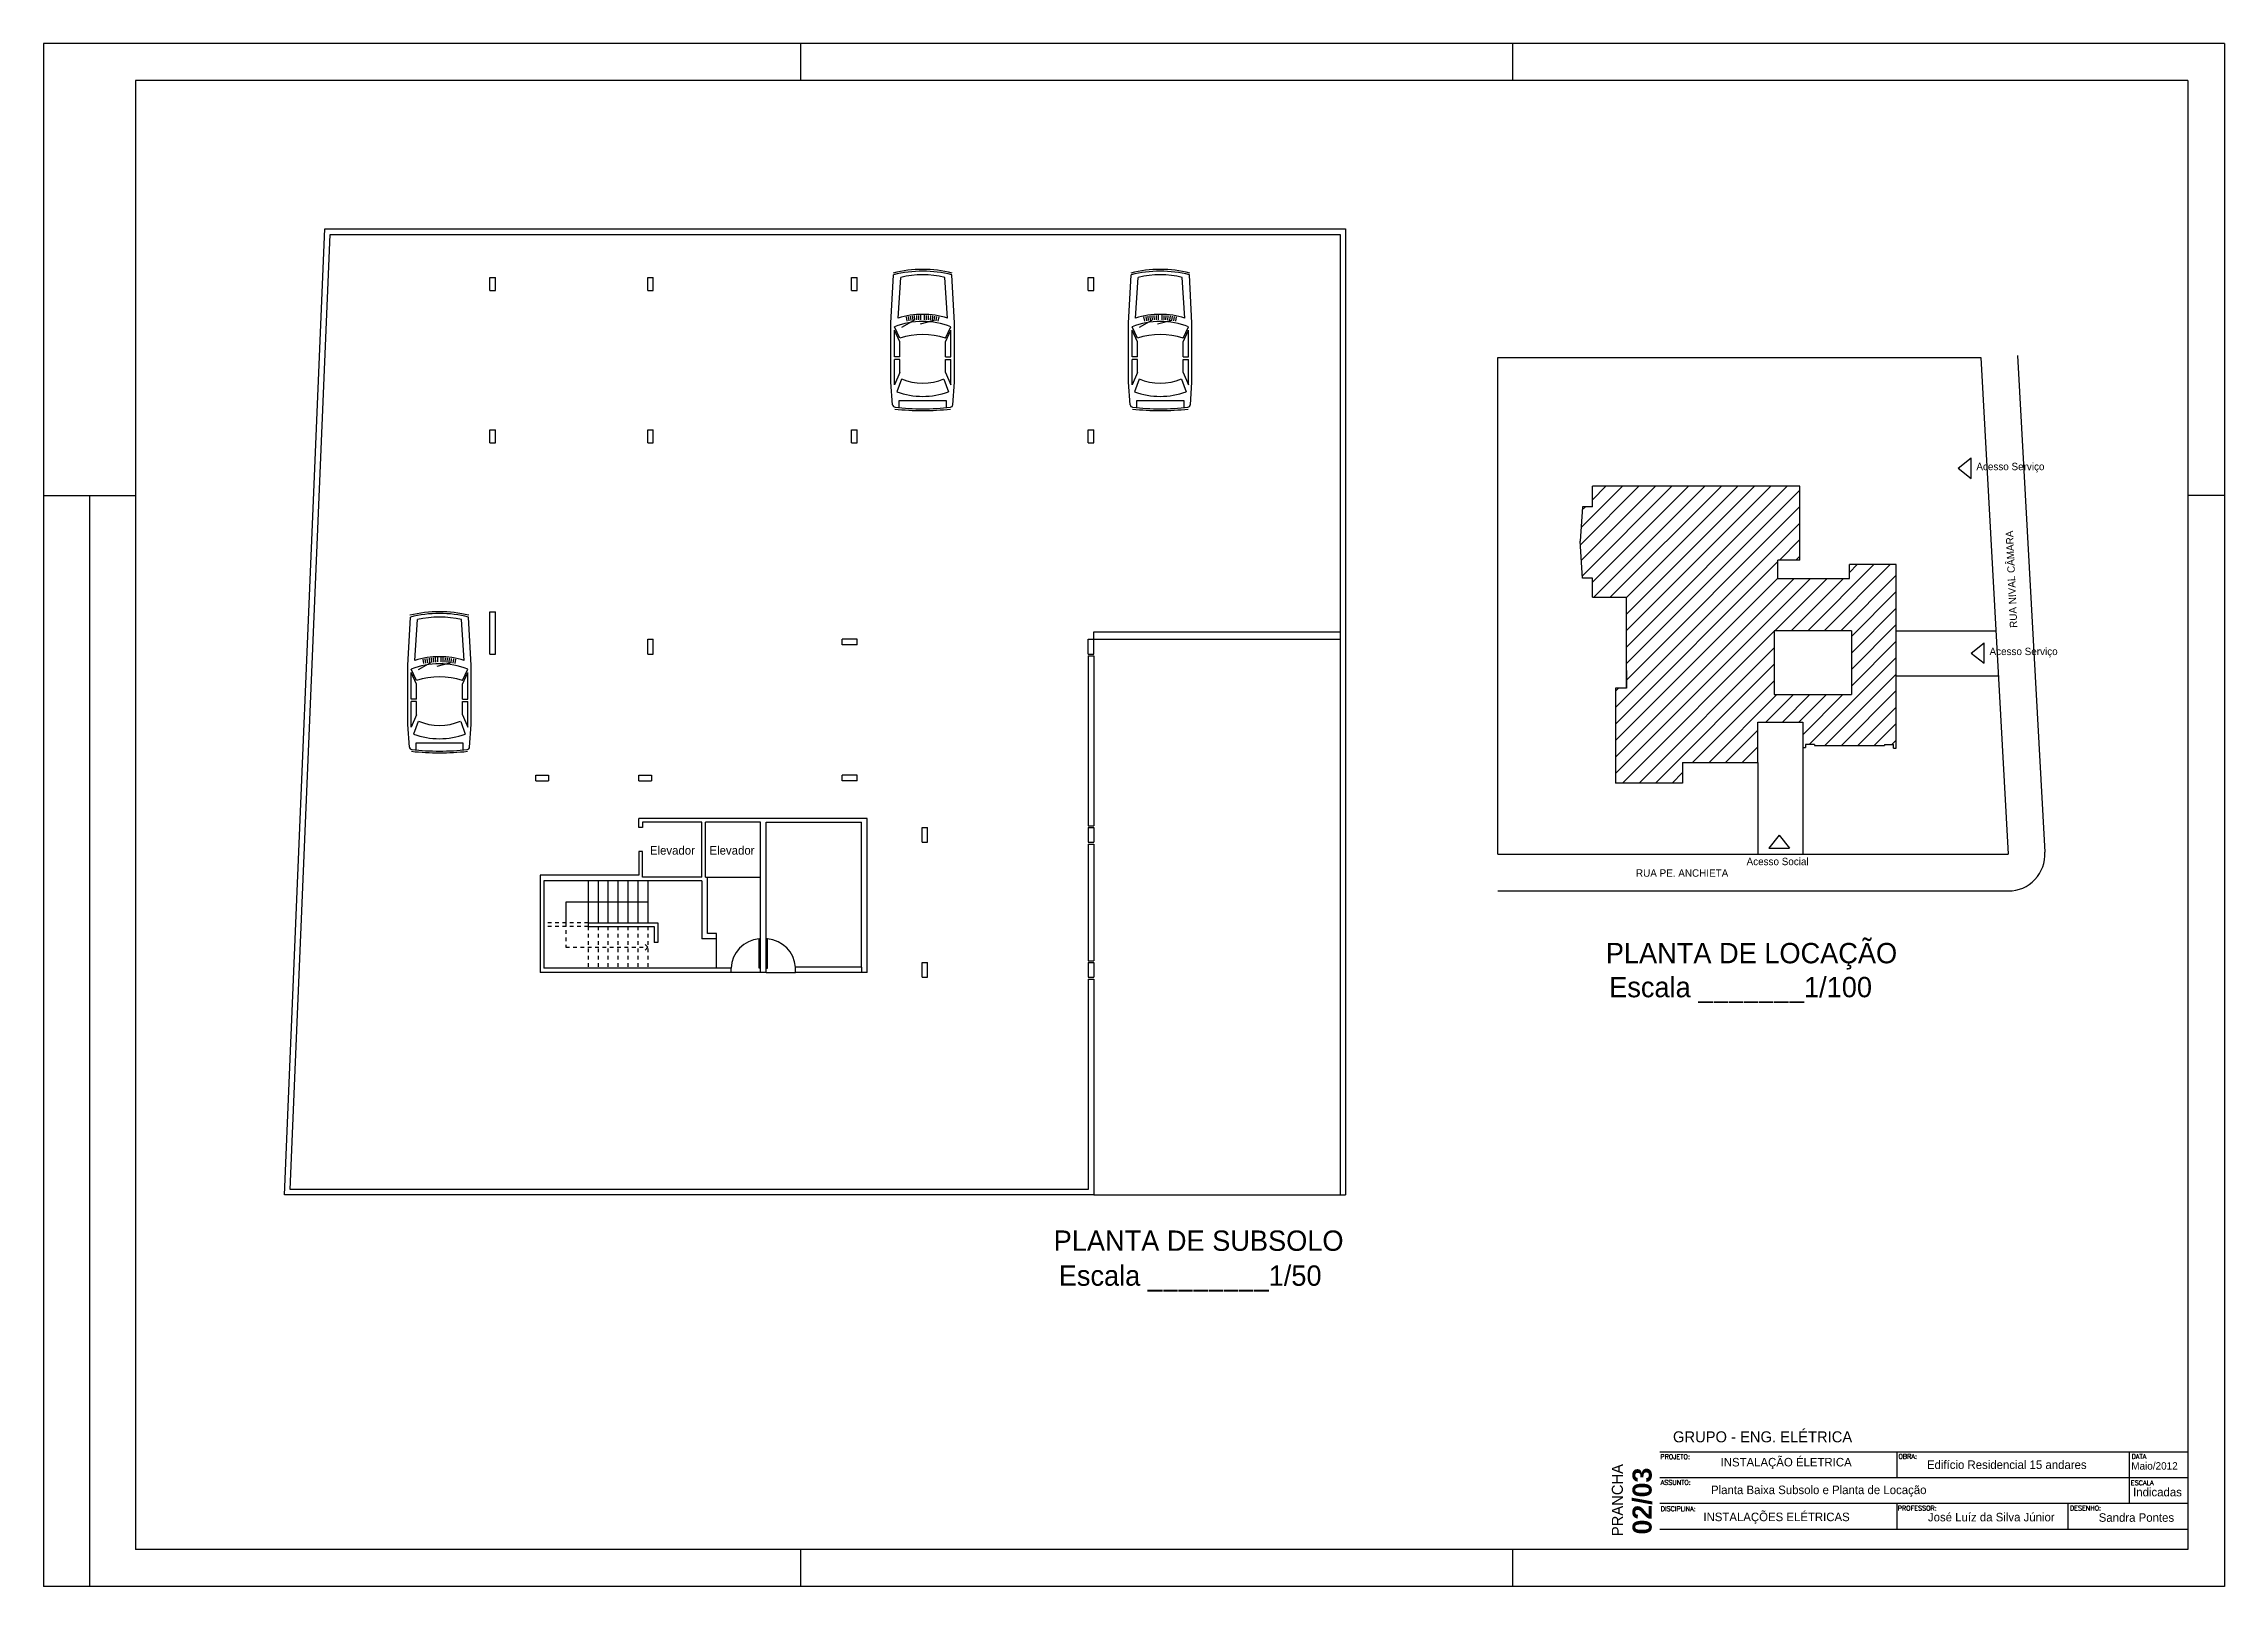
# Model space of a CAD drawing. Header units: millimetres. Extents: x 261 to 1016, y 850 to 1468.
# Drawn here: x 329.8 to 389.2, y 864.1 to 906.1 of the extents above; entities that cross this region are included whole.
import ezdxf

# ---------------------------------------------------------------- set-up
doc = ezdxf.new("R2010")
doc.units = ezdxf.units.MM
doc.linetypes.add('HIDDEN', pattern=[0.375, 0.25, -0.125])
for name, color, linetype in [('Alvenaria', 7, 'Continuous'), ('Esquadrias', 5, 'Continuous'), ('Paredebaix', 4, 'Continuous'), ('Piso', 1, 'Continuous'), ('Projeção', 8, 'HIDDEN'), ('Texto', 2, 'Continuous'), ('VISTAS', 2, 'Continuous')]:
    doc.layers.add(name, color=color, linetype=linetype)
doc.styles.add('BOLD', font='swissbo.ttf', dxfattribs={"height": 0.3})
doc.styles.add('sandra', font='stylu.ttf', dxfattribs={"height": 0.1})
doc.styles.add('STYLE3', font='', dxfattribs={"height": 0.25})
doc.styles.add('STYLE4', font='romans.shx')
doc.styles.get('STYLE3').set_extended_font_data('AvantGarde Bk BT')

msp = doc.modelspace()

# ---------------------------------------------------------------- texts
at = {"layer": 'Esquadrias', "style": 'sandra'}
for p in [(346.283, 883.989), (347.906, 883.989)]:
    msp.add_text('Elevador', height=0.2322, dxfattribs=at).set_placement(p)
at = {"layer": 'Texto'}
for s, height, style, p in [('Acesso Serviço', 0.20132, 'sandra', (382.413, 894.455)), ('Acesso Serviço', 0.20132, 'sandra', (382.772, 889.421)), ('Acesso Social', 0.20132, 'sandra', (376.154, 883.702)), ('RUA PE. ANCHIETA', 0.20132, 'sandra', (373.142, 883.387)), ('PLANTA DE LOCAÇÃO', 0.55332, 'sandra', (372.32, 881.031)), ('Escala _______1/100', 0.55332, 'sandra', (372.412, 880.106)), ('PLANTA DE SUBSOLO', 0.55332, 'sandra', (357.281, 873.203)), ('Escala ________1/50', 0.55332, 'sandra', (357.419, 872.252)), ('PROJETO:', 0.1278, 'STYLE4', (373.806, 867.534)), ('INSTALAÇÃO ÉLETRICA', 0.23215, 'sandra', (375.446, 867.333)), ('OBRA:', 0.1278, 'STYLE4', (380.29, 867.542)), ('Edifício Residencial 15 andares', 0.23215, 'sandra', (381.067, 867.264)), ('Maio/2012', 0.2026, 'sandra', (386.632, 867.246)), ('DATA', 0.1278, 'STYLE4', (386.641, 867.543)), ('ASSUNTO:', 0.1278, 'STYLE4', (373.813, 866.835)), ('Planta Baixa Subsolo e Planta de Locação', 0.23215, 'sandra', (375.186, 866.579)), ('ESCALA', 0.1278, 'STYLE4', (386.621, 866.823)), ('Indicadas', 0.2322, 'sandra', (386.682, 866.519)), ('DISCIPLINA:', 0.12778, 'STYLE4', (373.817, 866.116)), ('INSTALAÇÕES ELÉTRICAS', 0.23215, 'sandra', (374.978, 865.843)), ('PROFESSOR:', 0.1278, 'STYLE4', (380.271, 866.134)), ('José Luíz da Silva Júnior', 0.23215, 'sandra', (381.094, 865.837)), ('DESENHO:', 0.1278, 'STYLE4', (384.962, 866.137)), ('Sandra Pontes', 0.23215, 'sandra', (385.746, 865.826))]:
    msp.add_text(s, height=height, dxfattribs=dict(at, style=style)).set_placement(p)
for s, height, rotation, style, p in [('RUA NIVAL CÂMARA', 0.20132, 92.51378, 'sandra', (383.528, 890.167)), ('PRANCHA', 0.3, 90, 'STYLE3', (372.784, 865.436)), ('02/03', 0.52, 90, 'BOLD', (373.568, 865.481))]:
    msp.add_text(s, height=height, rotation=rotation, dxfattribs=dict(at, style=style)).set_placement(p)
at = {"layer": 'VISTAS', "color": 0, "ltscale": 0.05, "style": 'STYLE3'}
msp.add_text('GRUPO - ENG. ELÉTRICA', height=0.3, dxfattribs=at).set_placement((374.149, 867.989))

# ---------------------------------------------------------------- blocks, each defined once
blk = doc.blocks.new('carro1')
for p, q in [((-1.603, 0.706), (-1.792, 0.706)), ((-1.711, 0.876), (-1.099, 0.922)), ((-1.603, -0.59), (-1.603, 0.706)), ((-1.012, 0.637), (-1.36, 0.761)), ((-1.171, 0.826), (-0.475, 0.826)), ((-0.835, 0.682), (-1.171, 0.826)), ((-1.099, 0.922), (0.509, 0.922)), ((-0.835, 0.682), (-0.475, 0.682)), ((-0.475, 0.682), (-0.475, 0.826)), ((-0.403, 0.682), (-0.403, 0.826)), ((-0.403, 0.826), (0.317, 0.826)), ((-0.403, 0.682), (0.005, 0.682)), ((0.005, 0.682), (0.317, 0.826)), ((0.101, 0.682), (0.413, 0.826)), ((0.581, 0.298), (0.389, 0.634)), ((0.509, 0.922), (1.829, 0.85)), ((0.647, 0.73), (1.757, 0.658)), ((0.581, -0.254), (0.485, 0.13)), ((0.564, 0.481), (0.682, 0.502)), ((0.573, 0.428), (0.692, 0.446)), ((0.582, 0.375), (0.701, 0.39)), ((0.589, 0.321), (0.709, 0.333)), ((0.595, 0.268), (0.715, 0.277)), ((0.6, 0.214), (0.72, 0.22)), ((0.603, 0.16), (0.723, 0.163)), ((0.605, 0.106), (0.725, 0.106)), ((0.605, 0.01), (0.725, 0.01)), ((-1.792, -0.59), (-1.603, -0.59)), ((-1.012, -0.521), (-1.36, -0.646)), ((-0.835, -0.566), (-1.171, -0.71)), ((-0.835, -0.566), (-0.475, -0.566)), ((-0.475, -0.566), (-0.475, -0.71)), ((-0.403, -0.566), (0.005, -0.566)), ((-0.403, -0.566), (-0.403, -0.71)), ((0.005, -0.566), (0.317, -0.71)), ((0.101, -0.566), (0.413, -0.71)), ((0.564, -0.366), (0.682, -0.387)), ((0.573, -0.313), (0.692, -0.331)), ((0.582, -0.259), (0.701, -0.274)), ((0.589, -0.206), (0.709, -0.218)), ((0.595, -0.152), (0.715, -0.161)), ((0.6, -0.098), (0.72, -0.104)), ((0.603, -0.044), (0.723, -0.047)), ((0.647, -0.615), (1.757, -0.542)), ((-1.711, -0.761), (-1.099, -0.806)), ((-1.171, -0.71), (-0.475, -0.71)), ((-1.099, -0.806), (0.509, -0.806)), ((-0.403, -0.71), (0.317, -0.71)), ((0.509, -0.806), (1.829, -0.734))]:
    blk.add_line(p, q)
for centre, radius, start, end in [((5.139, 0.058), 7.008, 173.77883, 186.22117), ((5.139, 0.058), 6.96, 173.77883, 186.22117), ((-1.708, 0.804), 0.072, 92.2026, 173.77883), ((0.595, 0.058), 2.078, 160.21266, 199.78734), ((0.319, 0.058), 1.442, 156.46342, 203.53658), ((-1.879, 0.058), 2.076, 342.50768, 17.49232), ((-1.563, 0.058), 2.12, 338.76069, 21.23931), ((-1.515, 0.058), 2.264, 342.72267, 17.27733), ((-0.707, 0.058), 2.536, 346.31445, 13.68555), ((-1.39, 0.058), 3.315, 346.17755, 13.82245), ((-1.39, 0.058), 3.363, 346.17755, 13.82245), ((-1.708, -0.689), 0.072, 186.22117, 267.7974)]:
    blk.add_arc(centre, radius, start, end)

# ---------------------------------------------------------------- hatches: boundary and pattern name
at = {"layer": 'Piso'}
h = msp.add_hatch(dxfattribs=at)
h.set_pattern_fill('LINE', color=256, scale=0.1, angle=45, style=0)
h.set_pattern_definition([(45, (118.7405, 461.27856), (-0.2245064, 0.2245064), [])])
h.paths.add_polyline_path([(372.883, 888.519), (372.583, 888.519), (372.583, 885.939), (374.408, 885.939), (374.408, 886.499), (376.458, 886.499), (376.458, 887.599), (377.683, 887.599), (377.683, 887.009), (377.683, 886.909), (377.758, 886.909), (377.758, 886.984), (378.008, 886.984), (378.008, 886.959), (379.908, 886.959), (379.908, 886.984), (380.158, 886.984), (380.158, 886.884), (380.233, 886.884), (380.233, 891.884), (378.958, 891.884), (378.958, 891.509), (377.658, 891.509), (377.008, 891.509), (377.008, 892.009), (377.608, 892.009), (377.608, 892.084), (377.608, 894.019), (371.958, 894.019), (371.958, 893.459), (371.683, 893.459), (371.623, 892.519), (371.687, 891.519), (371.958, 891.519), (371.958, 890.994), (372.883, 890.994)])
h.paths.add_polyline_path([(376.908, 890.084), (379.008, 890.084), (379.008, 888.349), (376.908, 888.349)], flags=16)

# ---------------------------------------------------------------- linework, layer by layer
at = {"layer": 'Alvenaria'}
for p, q in [((332.269, 905.068), (332.269, 865.068)), ((388.169, 905.068), (332.269, 905.068)), ((388.169, 905.068), (388.169, 865.068)), ((336.33, 874.726), (337.43, 901.026)), ((336.486, 874.876), (337.574, 900.876)), ((337.43, 901.026), (365.23, 901.026)), ((337.574, 900.876), (365.08, 900.876)), ((337.574, 900.876), (337.574, 900.876)), ((365.08, 900.876), (365.08, 874.726)), ((365.23, 901.026), (365.23, 874.726)), ((341.924, 899.701), (342.074, 899.701)), ((341.924, 899.351), (341.924, 899.701)), ((341.924, 899.351), (342.074, 899.351)), ((342.074, 899.351), (342.074, 899.701)), ((346.224, 899.351), (346.224, 899.701)), ((346.224, 899.701), (346.374, 899.701)), ((346.224, 899.351), (346.374, 899.351)), ((346.374, 899.351), (346.374, 899.701)), ((351.774, 899.351), (351.774, 899.701)), ((351.774, 899.701), (351.924, 899.701)), ((351.774, 899.351), (351.924, 899.351)), ((351.924, 899.351), (351.924, 899.701)), ((358.224, 899.351), (358.224, 899.701)), ((358.224, 899.701), (358.374, 899.701)), ((358.224, 899.351), (358.374, 899.351)), ((358.374, 899.351), (358.374, 899.701)), ((341.924, 895.551), (342.074, 895.551)), ((341.924, 895.201), (341.924, 895.551)), ((341.924, 895.201), (342.074, 895.201)), ((342.074, 895.201), (342.074, 895.551)), ((346.224, 895.551), (346.374, 895.551)), ((346.224, 895.201), (346.224, 895.551)), ((346.224, 895.201), (346.374, 895.201)), ((346.374, 895.201), (346.374, 895.551)), ((351.774, 895.551), (351.924, 895.551)), ((351.774, 895.201), (351.774, 895.551)), ((351.774, 895.201), (351.924, 895.201)), ((351.924, 895.201), (351.924, 895.551)), ((358.224, 895.551), (358.374, 895.551)), ((358.224, 895.201), (358.224, 895.551)), ((358.224, 895.201), (358.374, 895.201)), ((358.374, 895.201), (358.374, 895.551)), ((341.924, 889.451), (341.924, 890.601)), ((341.924, 890.601), (342.074, 890.601)), ((342.074, 889.451), (342.074, 890.601)), ((346.224, 889.451), (346.224, 889.851)), ((346.224, 889.851), (346.374, 889.851)), ((346.374, 889.451), (346.374, 889.851)), ((351.924, 889.851), (351.524, 889.851)), ((351.524, 889.701), (351.524, 889.851)), ((351.924, 889.701), (351.924, 889.851)), ((358.224, 889.451), (358.224, 889.851)), ((358.224, 889.851), (358.374, 889.851)), ((358.374, 889.451), (358.374, 889.851)), ((341.924, 889.451), (342.074, 889.451)), ((346.224, 889.451), (346.374, 889.451)), ((351.924, 889.701), (351.524, 889.701)), ((358.224, 889.451), (358.374, 889.451)), ((358.224, 889.401), (358.224, 884.776)), ((358.224, 889.401), (358.374, 889.401)), ((358.374, 889.401), (358.374, 884.776)), ((343.173, 886.001), (343.173, 886.151)), ((343.173, 886.151), (343.523, 886.151)), ((343.173, 886.001), (343.523, 886.001)), ((343.523, 886.151), (343.523, 886.001)), ((345.978, 886.001), (345.978, 886.151)), ((345.978, 886.151), (346.328, 886.151)), ((345.978, 886.001), (346.328, 886.001)), ((346.328, 886.151), (346.328, 886.001)), ((351.524, 886.001), (351.524, 886.151)), ((351.924, 886.151), (351.524, 886.151)), ((351.924, 886.001), (351.524, 886.001)), ((351.924, 886.001), (351.924, 886.151)), ((352.198, 884.976), (345.978, 884.976)), ((345.978, 884.726), (345.978, 884.976)), ((346.078, 884.726), (345.978, 884.726)), ((347.698, 884.876), (346.078, 884.876)), ((346.078, 884.876), (346.078, 884.726)), ((347.698, 883.376), (347.698, 884.876)), ((347.798, 883.376), (347.798, 884.876)), ((349.298, 884.876), (347.798, 884.876)), ((349.298, 880.776), (349.298, 884.876)), ((349.448, 880.776), (349.448, 884.876)), ((349.448, 884.876), (352.048, 884.876)), ((352.048, 880.926), (352.048, 884.876)), ((352.198, 880.776), (352.198, 884.976)), ((353.698, 884.726), (353.848, 884.726)), ((353.698, 884.326), (353.698, 884.726)), ((353.848, 884.326), (353.848, 884.726)), ((358.224, 884.776), (358.374, 884.776)), ((358.224, 884.726), (358.374, 884.726)), ((358.224, 884.726), (358.224, 884.326)), ((358.374, 884.726), (358.374, 884.326)), ((346.078, 884.076), (345.978, 884.076)), ((345.978, 884.076), (345.978, 883.426)), ((346.078, 883.376), (346.078, 884.076)), ((353.698, 884.326), (353.848, 884.326)), ((358.224, 884.326), (358.374, 884.326)), ((358.224, 884.276), (358.374, 884.276)), ((358.224, 884.276), (358.224, 881.101)), ((358.374, 884.276), (358.374, 881.101)), ((345.978, 883.426), (343.298, 883.426)), ((343.298, 883.426), (343.298, 880.776)), ((347.698, 883.376), (346.078, 883.376)), ((347.798, 883.376), (347.848, 883.376)), ((347.848, 881.846), (347.848, 883.376)), ((347.848, 883.376), (349.298, 883.376)), ((343.398, 883.276), (343.398, 880.896)), ((347.698, 883.276), (343.398, 883.276)), ((344.598, 883.276), (344.598, 882.136)), ((344.869, 883.276), (344.869, 882.136)), ((345.141, 883.276), (345.141, 882.136)), ((345.412, 883.276), (345.412, 882.136)), ((345.683, 883.276), (345.683, 882.136)), ((345.955, 883.276), (345.955, 882.136)), ((346.226, 883.276), (346.226, 882.136)), ((347.698, 883.276), (347.698, 881.696)), ((344.598, 882.136), (346.498, 882.136)), ((344.598, 882.136), (344.598, 882.036)), ((346.498, 882.136), (346.498, 881.596)), ((344.598, 882.036), (346.398, 882.036)), ((346.398, 882.036), (346.398, 881.596)), ((346.498, 881.596), (346.398, 881.596)), ((348.098, 881.696), (347.698, 881.696)), ((348.098, 881.846), (347.848, 881.846)), ((348.098, 881.696), (348.098, 881.846)), ((348.098, 880.896), (348.098, 881.696)), ((352.048, 880.926), (350.248, 880.926)), ((350.248, 880.776), (350.248, 880.926)), ((353.698, 881.051), (353.848, 881.051)), ((353.698, 880.651), (353.698, 881.051)), ((353.848, 880.651), (353.848, 881.051)), ((358.224, 881.101), (358.374, 881.101)), ((358.224, 881.051), (358.374, 881.051)), ((358.224, 881.051), (358.224, 880.651)), ((358.374, 881.051), (358.374, 880.651)), ((346.948, 880.776), (343.298, 880.776)), ((346.948, 880.896), (343.398, 880.896)), ((348.498, 880.896), (346.948, 880.896)), ((348.498, 880.776), (346.948, 880.776)), ((348.498, 880.776), (348.498, 880.896)), ((349.448, 880.776), (349.298, 880.776)), ((351.048, 880.776), (350.248, 880.776)), ((352.198, 880.776), (351.048, 880.776)), ((353.698, 880.651), (353.848, 880.651)), ((358.224, 880.651), (358.374, 880.651)), ((358.224, 880.601), (358.374, 880.601)), ((358.224, 880.601), (358.224, 874.876)), ((358.374, 880.601), (358.374, 874.726)), ((358.374, 874.726), (336.33, 874.726)), ((358.224, 874.876), (336.486, 874.876)), ((365.08, 874.726), (365.23, 874.726)), ((388.169, 865.068), (332.269, 865.068))]:
    msp.add_line(p, q, dxfattribs=at)
at = {"layer": 'Esquadrias'}
for p, q in [((349.259, 881.696), (349.289, 881.696)), ((349.259, 880.896), (349.259, 881.696)), ((349.289, 881.696), (349.289, 880.896)), ((349.486, 881.696), (349.456, 881.696)), ((349.456, 881.696), (349.456, 880.896)), ((349.486, 880.896), (349.486, 881.696)), ((349.289, 880.896), (349.259, 880.896)), ((349.456, 880.896), (349.486, 880.896)), ((373.79, 867.729), (380.245, 867.729)), ((380.245, 867.729), (388.169, 867.729)), ((380.245, 867.729), (380.245, 867.029)), ((386.578, 867.729), (386.578, 866.329)), ((373.79, 867.029), (388.169, 867.029)), ((373.79, 866.329), (388.169, 866.329)), ((380.245, 866.329), (380.245, 865.629)), ((384.9, 866.329), (384.9, 865.629)), ((373.79, 865.629), (388.169, 865.629))]:
    msp.add_line(p, q, dxfattribs=at)
at = {"layer": 'Paredebaix'}
for p, q in [((329.769, 906.068), (329.769, 864.068)), ((389.169, 906.068), (329.769, 906.068)), ((350.389, 906.068), (350.389, 905.068)), ((369.779, 906.068), (369.779, 905.068)), ((389.169, 906.068), (389.169, 864.068)), ((383.532, 897.574), (384.282, 884.054)), ((369.383, 883.999), (369.383, 897.519)), ((369.383, 897.519), (382.533, 897.519)), ((382.533, 897.519), (383.283, 883.999)), ((381.916, 894.512), (382.269, 894.792)), ((382.269, 894.232), (382.269, 894.792)), ((377.608, 894.019), (371.958, 894.019)), ((371.958, 893.459), (371.958, 894.019)), ((377.608, 892.084), (377.608, 894.019)), ((381.916, 894.512), (382.269, 894.232)), ((329.769, 893.768), (332.269, 893.768)), ((331.019, 893.768), (331.019, 864.068)), ((371.683, 893.459), (371.623, 892.519)), ((371.958, 893.459), (371.683, 893.459)), ((389.169, 893.768), (388.169, 893.768)), ((371.687, 891.519), (371.623, 892.519)), ((377.008, 891.509), (377.008, 892.009)), ((377.608, 892.009), (377.008, 892.009)), ((377.608, 892.009), (377.608, 892.084)), ((380.233, 891.884), (378.958, 891.884)), ((378.958, 891.509), (378.958, 891.884)), ((380.233, 886.884), (380.233, 891.884)), ((371.958, 891.519), (371.687, 891.519)), ((371.958, 890.994), (371.958, 891.519)), ((377.008, 891.509), (377.658, 891.509)), ((377.658, 891.509), (378.958, 891.509)), ((371.958, 890.994), (372.883, 890.994)), ((372.883, 888.519), (372.883, 890.994)), ((379.008, 890.084), (376.908, 890.084)), ((376.908, 890.084), (376.908, 888.349)), ((379.008, 890.084), (379.008, 888.349)), ((380.233, 890.084), (382.946, 890.084)), ((382.275, 889.478), (382.628, 889.758)), ((382.275, 889.478), (382.628, 889.198)), ((382.628, 889.198), (382.628, 889.758)), ((372.883, 889.001), (372.883, 888.519)), ((380.233, 888.859), (383.014, 888.859)), ((372.883, 888.519), (372.583, 888.519)), ((372.583, 888.519), (372.583, 885.939)), ((376.908, 888.349), (379.008, 888.349)), ((376.458, 887.599), (377.683, 887.599)), ((376.458, 886.499), (376.458, 887.599)), ((376.458, 887.599), (377.683, 887.599)), ((377.683, 887.599), (377.683, 887.009)), ((377.683, 887.009), (377.683, 886.909)), ((377.683, 886.909), (377.758, 886.909)), ((377.683, 886.909), (377.683, 883.999)), ((378.008, 886.984), (377.758, 886.984)), ((377.758, 886.984), (377.758, 886.909)), ((378.008, 886.984), (378.008, 886.959)), ((378.008, 886.959), (379.908, 886.959)), ((379.908, 886.984), (380.158, 886.984)), ((379.908, 886.984), (379.908, 886.959)), ((380.158, 886.884), (380.158, 886.984)), ((380.158, 886.884), (380.233, 886.884)), ((374.408, 886.499), (374.408, 886.049)), ((374.408, 886.499), (374.408, 885.939)), ((374.408, 886.499), (376.458, 886.499)), ((376.458, 886.499), (376.458, 883.999)), ((374.408, 885.939), (372.583, 885.939)), ((377.041, 884.516), (376.761, 884.163)), ((377.041, 884.516), (377.321, 884.163)), ((369.383, 883.999), (383.283, 883.999)), ((376.761, 884.163), (377.321, 884.163)), ((343.998, 882.136), (343.998, 882.703)), ((343.998, 882.703), (346.226, 882.703)), ((369.383, 882.999), (383.283, 882.999)), ((346.226, 881.466), (346.152, 881.54)), ((346.226, 881.466), (346.152, 881.391)), ((352.048, 880.926), (352.048, 880.776)), ((350.389, 865.068), (350.389, 864.068)), ((369.779, 865.068), (369.779, 864.068)), ((348.419, 864.068), (329.769, 864.068)), ((389.169, 864.068), (348.419, 864.068))]:
    msp.add_line(p, q, dxfattribs=at)
msp.add_arc((383.283, 883.999), 1, 270, 3.17514, dxfattribs=at)
at = {"layer": 'Piso'}
for p, q in [((358.374, 890.051), (365.08, 890.051)), ((358.374, 889.851), (358.374, 890.051)), ((358.374, 889.851), (365.08, 889.851)), ((349.298, 880.776), (348.498, 880.776)), ((349.448, 880.776), (350.248, 880.776)), ((358.374, 874.726), (365.08, 874.726))]:
    msp.add_line(p, q, dxfattribs=at)
for centre, radius, start, end in [((349.33, 880.866), 0.833, 94.87978, 177.93613), ((349.414, 880.862), 0.836, 4.34259, 85.03029)]:
    msp.add_arc(centre, radius, start, end, dxfattribs=at)
at = {"layer": 'Projeção', "ltscale": 0.3}
for p, q in [((344.598, 882.136), (343.398, 882.136)), ((343.997, 882.136), (343.995, 881.466)), ((344.598, 882.036), (343.398, 882.036)), ((344.598, 882.036), (344.598, 880.896)), ((344.869, 882.036), (344.869, 880.896)), ((345.141, 882.036), (345.141, 880.896)), ((345.412, 882.036), (345.412, 880.896)), ((345.683, 882.036), (345.683, 880.896)), ((345.955, 882.036), (345.955, 880.896)), ((346.226, 882.036), (346.226, 880.896)), ((343.995, 881.466), (346.226, 881.466))]:
    msp.add_line(p, q, dxfattribs=at)

# ---------------------------------------------------------------- block references
at = {"layer": 'Piso', "rotation": 90}
for p in [(353.771, 897.948), (360.242, 897.948), (340.609, 888.629)]:
    msp.add_blockref('carro1', p, dxfattribs=at)

msp.set_redraw_order([(e.dxf.handle, doc.entitydb.next_handle()) for e in msp.query("TEXT MTEXT ATTDEF DIMENSION ARC_DIMENSION")])  # texts and dimensions are drawn at this point

doc.saveas('drawing.dxf')
